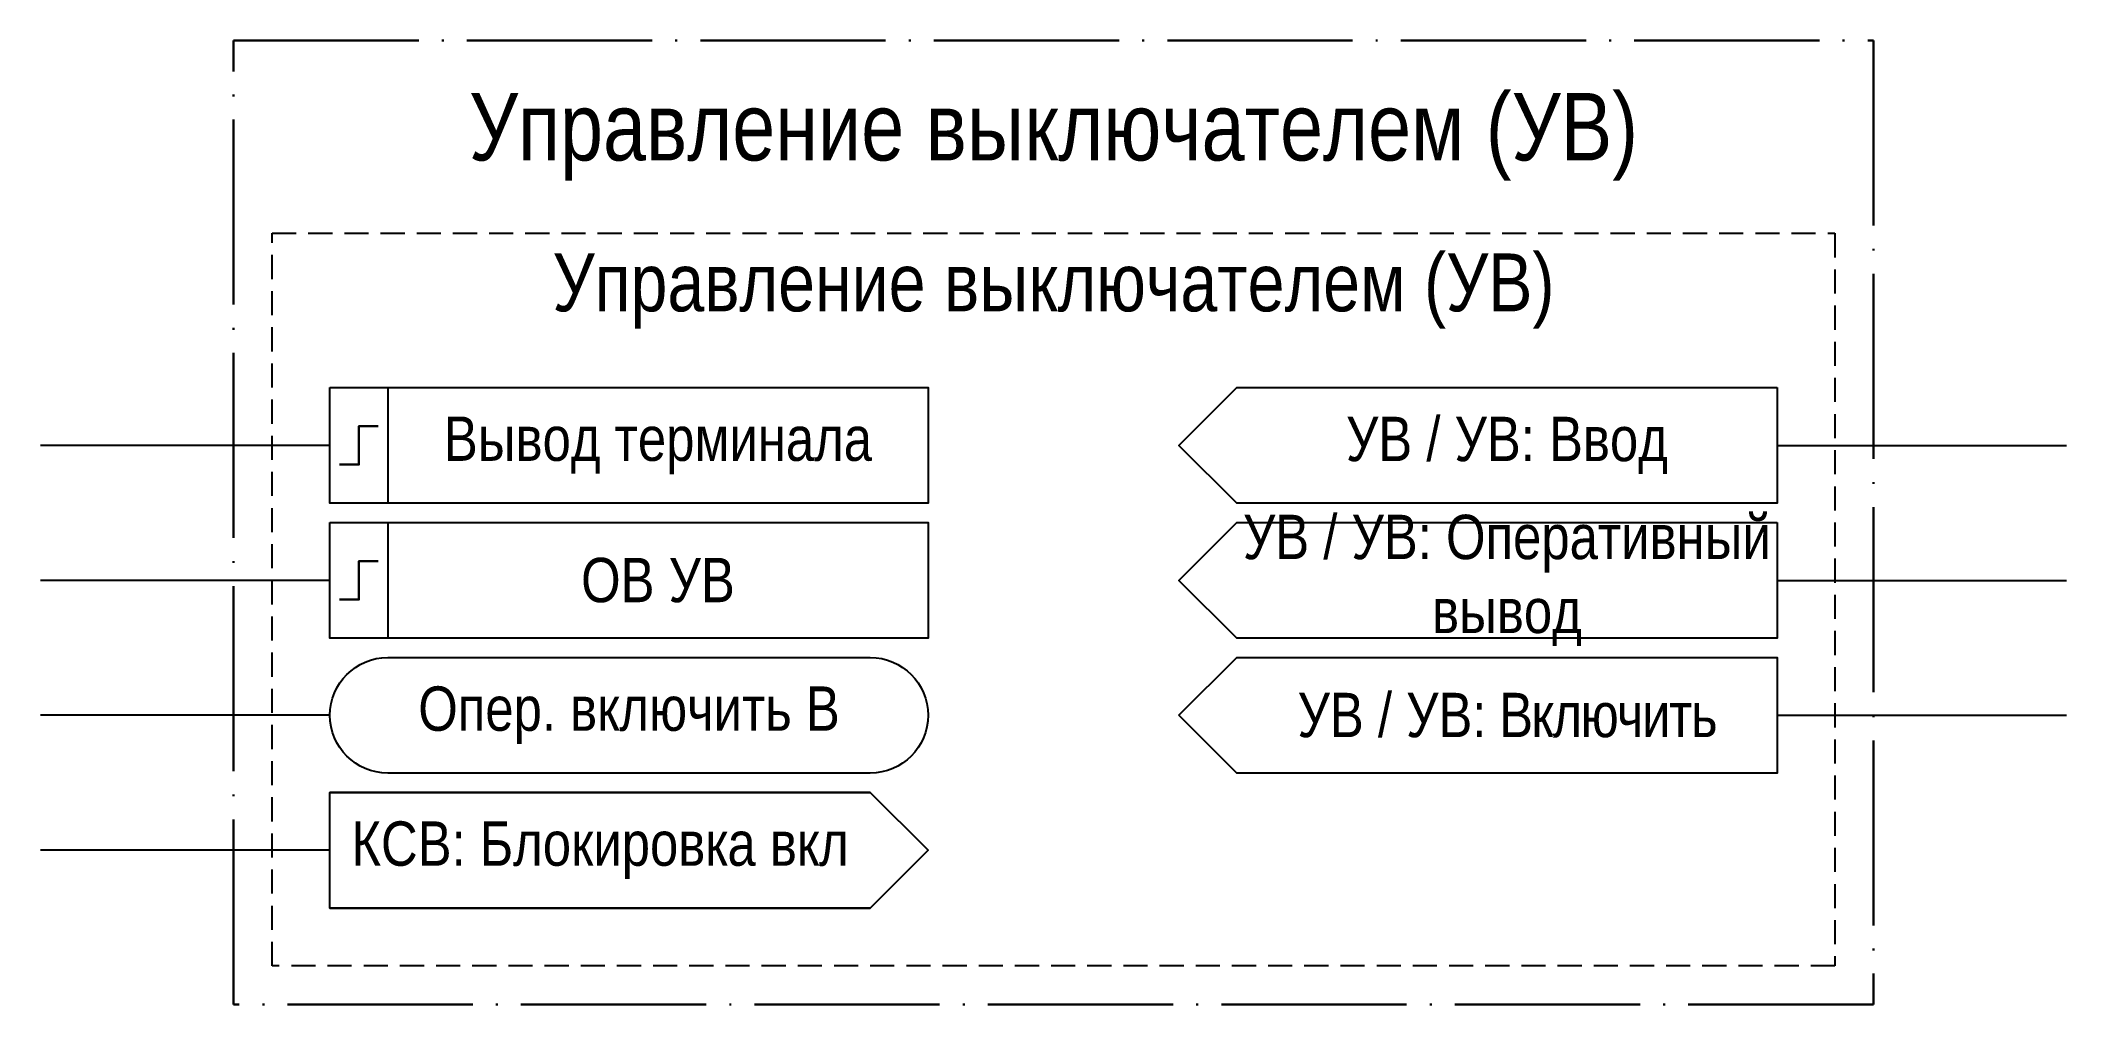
# Model space of a CAD drawing. Header units: millimetres. Extents: x -1332 to 815, y 0 to 663.
# Drawn here: x 710 to 815, y 37 to 87 of the extents above; entities that cross this region are included whole.
import ezdxf

# ---------------------------------------------------------------- set-up
doc = ezdxf.new("R2010")
doc.units = ezdxf.units.MM
doc.linetypes.add('ACAD_ISO04W100', pattern=[30, 24, -3, 0, -3])
doc.linetypes.add('штриховая2', pattern=[0.375, 0.25, -0.125])
doc.layers.add('TEXT', color=7, linetype='Continuous', lineweight=25)
doc.styles.add('2.5_Gost_RD', font='ARIALN.TTF', dxfattribs={"height": 2.5})
doc.styles.add('3.5_Gost_RD', font='ARIALN.TTF', dxfattribs={"height": 3.5})

msp = doc.modelspace()

# ---------------------------------------------------------------- texts
at = {"color": 30, "ltscale": 100, "true_color": 0xef8637, "width": 85, "attachment_point": 5, "style": '3.5_Gost_RD'}
for insert, char_height in [((762.5, 82), 3.5), ((762.5, 74), 3)]:
    msp.add_mtext('Управление выключателем (УВ)', dxfattribs=dict(at, insert=insert, char_height=char_height))
at = {"ltscale": 100, "char_height": 2.3, "attachment_point": 5, "style": '2.5_Gost_RD'}
for s, insert, width in [('УВ / УВ: Ввод', (786, 66), 28), ('УВ / УВ: Оперативный вывод', (786, 59), 28), ('Опер. включить В', (740.5, 52), 31)]:
    msp.add_mtext(s, dxfattribs=dict(at, insert=insert, width=width))
at = {"layer": 'TEXT', "color": 0, "ltscale": 100, "char_height": 2.3, "width": 28, "attachment_point": 5, "style": '2.5_Gost_RD'}
for s, insert in [('{\\C256;Вывод терминала}', (742, 66)), ('{\\C256;ОВ УВ}', (742, 59)), ('{\\C256;УВ / УВ\\T0.95;: Включить}', (786, 52)), ('{\\C256;КСВ: Блокировка вкл}', (739, 45))]:
    msp.add_mtext(s, dxfattribs=dict(at, insert=insert))

# ---------------------------------------------------------------- linework, layer by layer
at = {"ltscale": 100}
for p, q in [((725, 66), (710, 66)), ((800, 66), (815, 66)), ((725, 59), (710, 59)), ((800, 59), (815, 59)), ((725, 52), (710, 52)), ((800, 52), (815, 52)), ((725, 45), (710, 45))]:
    msp.add_line(p, q, dxfattribs=at)
at = {"color": 251, "linetype": 'ACAD_ISO04W100', "lineweight": 30, "ltscale": 0.4, "true_color": 0x58595b}
msp.add_lwpolyline([(720, 87), (805, 87), (805, 37), (720, 37)], close=True, dxfattribs=at)
at = {"linetype": 'штриховая2', "ltscale": 5}
msp.add_lwpolyline([(722, 77), (803, 77), (803, 39), (722, 39)], close=True, dxfattribs=at)
at = {"ltscale": 100}
for points in [[(725, 69), (728, 69), (728, 63), (725, 63)], [(725, 69), (756, 69), (756, 63), (725, 63)], [(800, 69), (800, 63), (772, 63), (769, 66), (772, 69)], [(725, 62), (756, 62), (756, 56), (725, 56)], [(725, 62), (728, 62), (728, 56), (725, 56)], [(800, 62), (800, 56), (772, 56), (769, 59), (772, 62)]]:
    msp.add_lwpolyline(points, close=True, dxfattribs=at)
at = {"lineweight": 30, "ltscale": 100}
for points in [[(727.5, 67), (726.5, 67), (726.5, 65), (725.5, 65)], [(727.5, 60), (726.5, 60), (726.5, 58), (725.5, 58)]]:
    msp.add_lwpolyline(points, dxfattribs=at)
at = {"ltscale": 100}
msp.add_lwpolyline([(728, 49, -1), (728, 55), (753, 55, -1), (753, 49)], format="xyb", close=True, dxfattribs=at)
for points in [[(769, 52), (772, 55), (800, 55), (800, 49), (772, 49), (769, 52)], [(725, 42), (753, 42), (756, 45), (753, 48), (725, 48), (753, 48), (756, 45), (753, 42), (725, 42), (725, 48)]]:
    msp.add_lwpolyline(points, dxfattribs=at)

msp.set_redraw_order([(e.dxf.handle, doc.entitydb.next_handle()) for e in msp.query("TEXT MTEXT ATTDEF DIMENSION ARC_DIMENSION")])  # texts and dimensions are drawn at this point

doc.saveas('drawing.dxf')
